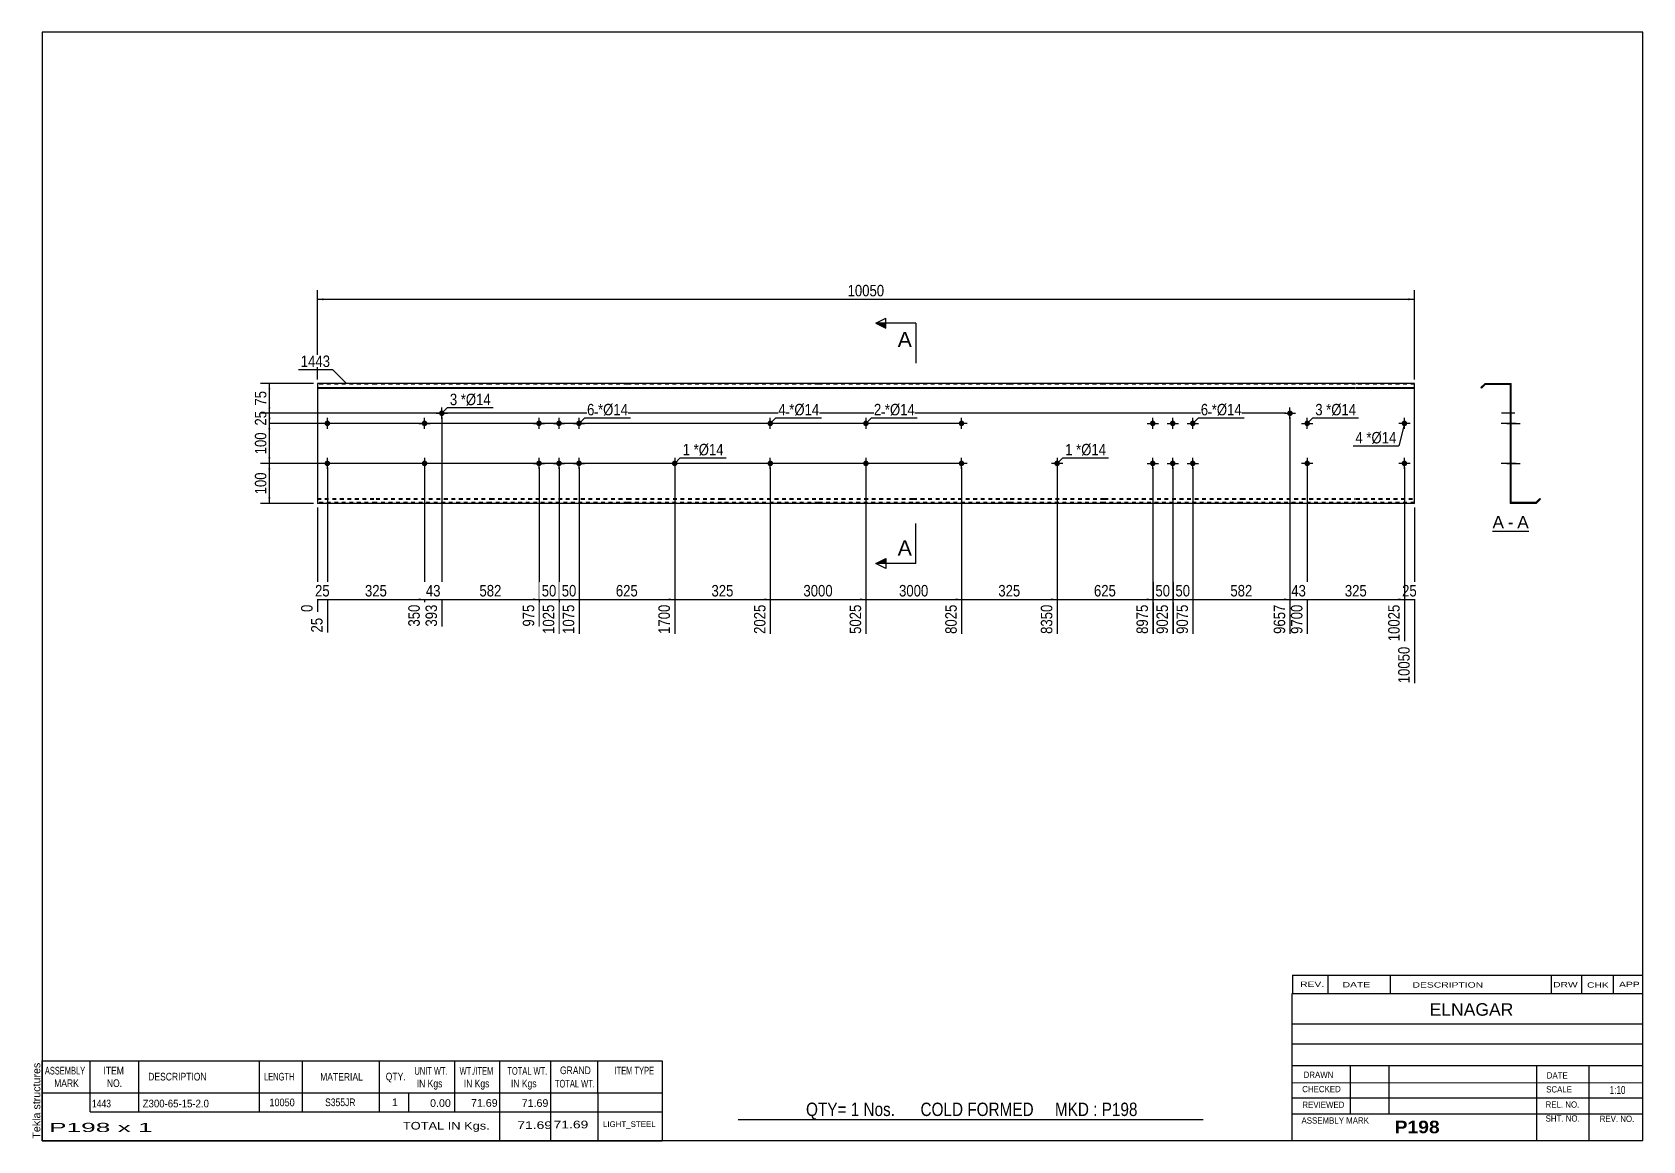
# Model space of a CAD drawing. Header units: millimetres. Extents: x -71 to 331, y -174 to 103.
import ezdxf

# ---------------------------------------------------------------- set-up
doc = ezdxf.new("R2010")
doc.units = ezdxf.units.MM
doc.linetypes.add('DXK_LINE_DOT1', pattern=[1.8814, 0.9407, -0.9407])
doc.styles.add('Arial', font='ARIAL.TTF', dxfattribs={"height": 0.2})
doc.styles.add('Arial Bold', font='ARIALBD.TTF', dxfattribs={"height": 0.2})
doc.styles.add('Arial Narrow', font='ARIALN.TTF', dxfattribs={"height": 0.2})

# ---------------------------------------------------------------- blocks, each defined once
blk = doc.blocks.new('Unknown-629085084-1927')
at = {"color": 5, "linetype": 'Continuous'}
for p, q in [((331.25, 102.75), (-68.75, 102.75)), ((-68.75, 102.75), (-68.75, -174.25)), ((331.25, -174.25), (331.25, 102.75)), ((-68.75, -174.25), (331.25, -174.25))]:
    blk.add_line(p, q, dxfattribs=at)
at = {"color": 174, "linetype": 'Continuous', "style": 'Arial'}
blk.add_text('Tekla structures', height=1.9102, rotation=90, dxfattribs=at).set_placement((-69.25, -173.75))
blk = doc.blocks.new('Unknown-629085084-12 - 1238')
at = {"color": 7, "linetype": 'Continuous'}
blk.add_line((293.7, -21.95), (302.73, -21.95), dxfattribs=at)
at = {"color": 0, "linetype": 'Continuous'}
blk.add_wipeout([(296.55, -21.2), (296.55, -18), (293.7, -18), (293.7, -21.2)], dxfattribs=at)
blk.add_wipeout([(298.93, -21.2), (298.93, -18), (297.51, -18), (297.51, -21.2)], dxfattribs=at)
at = {"color": 96, "linetype": 'Continuous', "style": 'Arial'}
blk.add_text('A', height=3.06, dxfattribs=at).set_placement((293.7, -21.2))
at = {"color": 0, "linetype": 'Continuous'}
blk.add_wipeout([(302.73, -21.2), (302.73, -18), (299.89, -18), (299.89, -21.2)], dxfattribs=at)
at = {"color": 96, "linetype": 'Continuous', "style": 'Arial'}
for s, p in [('-', (297.51, -21.2)), ('A', (299.89, -21.2))]:
    blk.add_text(s, height=3.06, dxfattribs=at).set_placement(p)
blk = doc.blocks.new('Bolt-629085084-1223 - 1203')
at = {"linetype": 'Continuous'}
for points in [[(1.8, 5, -1), (3.2, 5, -1)], [(112.49, 5, -1), (113.89, 5, -1)]]:
    blk.add_hatch(color=3, dxfattribs=at).paths.add_polyline_path(points)
at = {"color": 3, "linetype": 'Continuous'}
for p, q in [((3.9, 5), (1.1, 5)), ((2.5, 3.6), (2.5, 6.4)), ((114.59, 5), (111.79, 5)), ((113.19, 3.6), (113.19, 6.4))]:
    blk.add_line(p, q, dxfattribs=at)
blk = doc.blocks.new('Part-629085084-1218 - 1203')
at = {"color": 2, "linetype": 'Continuous'}
for p, q in [((0, 15), (0, -15)), ((14.6, 15), (0, 15)), ((0, 13.94), (14.6, 13.94)), ((0, 13.8), (14.6, 13.8)), ((43.2, 15), (14.7, 15)), ((14.7, 13.94), (43.2, 13.94)), ((14.7, 13.8), (43.2, 13.8)), ((77.5, 15), (43.3, 15)), ((43.3, 13.94), (77.5, 13.94)), ((43.3, 13.8), (77.5, 13.8)), ((101, 15), (77.6, 15)), ((77.6, 13.94), (101, 13.94)), ((77.6, 13.8), (101, 13.8)), ((125.29, 15), (101.1, 15)), ((101.1, 13.94), (125.29, 13.94)), ((101.1, 13.8), (125.29, 13.8)), ((148.79, 15), (125.39, 15)), ((125.39, 13.94), (148.79, 13.94)), ((125.39, 13.8), (148.79, 13.8)), ((173.08, 15), (148.89, 15)), ((148.89, 13.94), (173.08, 13.94)), ((148.89, 13.8), (173.08, 13.8)), ((196.58, 15), (173.18, 15)), ((173.18, 13.94), (196.58, 13.94)), ((173.18, 13.8), (196.58, 13.8)), ((230.88, 15), (196.68, 15)), ((196.68, 13.94), (230.88, 13.94)), ((196.68, 13.8), (230.88, 13.8)), ((259.48, 15), (230.98, 15)), ((230.98, 13.94), (259.48, 13.94)), ((230.98, 13.8), (259.48, 13.8)), ((274.18, 15), (259.58, 15)), ((259.58, 13.94), (274.18, 13.94)), ((259.58, 13.8), (274.18, 13.8)), ((274.18, 13.94), (274.18, 15)), ((274.18, -15), (274.18, 13.94)), ((14.6, -15), (0, -15)), ((43.2, -15), (14.7, -15)), ((77.5, -15), (43.3, -15)), ((101, -15), (77.6, -15)), ((125.29, -15), (101.1, -15)), ((148.79, -15), (125.39, -15)), ((173.08, -15), (148.89, -15)), ((196.58, -15), (173.18, -15)), ((230.88, -15), (196.68, -15)), ((259.48, -15), (230.98, -15)), ((274.18, -15), (259.58, -15))]:
    blk.add_line(p, q, dxfattribs=at)
at = {"color": 7, "linetype": 'DXK_LINE_DOT1'}
for p, q in [((14.6, 14.8), (0, 14.8)), ((43.2, 14.8), (14.7, 14.8)), ((77.5, 14.8), (43.3, 14.8)), ((101, 14.8), (77.6, 14.8)), ((125.29, 14.8), (101.1, 14.8)), ((148.79, 14.8), (125.39, 14.8)), ((173.08, 14.8), (148.89, 14.8)), ((196.58, 14.8), (173.18, 14.8)), ((230.88, 14.8), (196.68, 14.8)), ((259.48, 14.8), (230.98, 14.8)), ((274.18, 14.8), (259.58, 14.8)), ((0, -13.8), (14.6, -13.8)), ((0, -13.94), (14.6, -13.94)), ((14.6, -14.8), (0, -14.8)), ((14.7, -13.8), (43.2, -13.8)), ((14.7, -13.94), (43.2, -13.94)), ((43.2, -14.8), (14.7, -14.8)), ((43.3, -13.8), (77.5, -13.8)), ((43.3, -13.94), (77.5, -13.94)), ((77.5, -14.8), (43.3, -14.8)), ((77.6, -13.8), (101, -13.8)), ((77.6, -13.94), (101, -13.94)), ((101, -14.8), (77.6, -14.8)), ((101.1, -13.8), (125.29, -13.8)), ((101.1, -13.94), (125.29, -13.94)), ((125.29, -14.8), (101.1, -14.8)), ((125.39, -13.8), (148.79, -13.8)), ((125.39, -13.94), (148.79, -13.94)), ((148.79, -14.8), (125.39, -14.8)), ((148.89, -13.8), (173.08, -13.8)), ((148.89, -13.94), (173.08, -13.94)), ((173.08, -14.8), (148.89, -14.8)), ((173.18, -13.8), (196.58, -13.8)), ((173.18, -13.94), (196.58, -13.94)), ((196.58, -14.8), (173.18, -14.8)), ((196.68, -13.8), (230.88, -13.8)), ((196.68, -13.94), (230.88, -13.94)), ((230.88, -14.8), (196.68, -14.8)), ((230.98, -13.8), (259.48, -13.8)), ((230.98, -13.94), (259.48, -13.94)), ((259.48, -14.8), (230.98, -14.8)), ((259.58, -13.8), (274.18, -13.8)), ((259.58, -13.94), (274.18, -13.94)), ((274.18, -14.8), (259.58, -14.8))]:
    blk.add_line(p, q, dxfattribs=at)
blk = doc.blocks.new('Bolt-629085084-1219 - 1203')
at = {"linetype": 'Continuous'}
for points in [[(54.7, 5, -1), (56.1, 5, -1)], [(59.7, 5, -1), (61.1, 5, -1)], [(64.7, 5, -1), (66.1, 5, -1)], [(54.7, -5, -1), (56.1, -5, -1)], [(59.7, -5, -1), (61.1, -5, -1)], [(64.7, -5, -1), (66.1, -5, -1)]]:
    blk.add_hatch(color=3, dxfattribs=at).paths.add_polyline_path(points)
at = {"color": 3, "linetype": 'Continuous'}
for p, q in [((54, 5), (56.8, 5)), ((55.4, 3.6), (55.4, 6.4)), ((59, 5), (61.8, 5)), ((60.4, 3.6), (60.4, 6.4)), ((64, 5), (66.8, 5)), ((65.4, 3.6), (65.4, 6.4)), ((55.4, -6.4), (55.4, -3.6)), ((60.4, -6.4), (60.4, -3.6)), ((65.4, -6.4), (65.4, -3.6)), ((54, -5), (56.8, -5)), ((59, -5), (61.8, -5)), ((64, -5), (66.8, -5))]:
    blk.add_line(p, q, dxfattribs=at)
blk = doc.blocks.new('Bolt-629085084-1220 - 1203')
at = {"linetype": 'Continuous'}
for points in [[(208.08, 5, -1), (209.48, 5, -1)], [(213.08, 5, -1), (214.48, 5, -1)], [(218.08, 5, -1), (219.48, 5, -1)], [(208.08, -5, -1), (209.48, -5, -1)], [(213.08, -5, -1), (214.48, -5, -1)], [(218.08, -5, -1), (219.48, -5, -1)]]:
    blk.add_hatch(color=3, dxfattribs=at).paths.add_polyline_path(points)
at = {"color": 3, "linetype": 'Continuous'}
for p, q in [((207.38, 5), (210.18, 5)), ((208.78, 3.6), (208.78, 6.4)), ((212.38, 5), (215.18, 5)), ((213.78, 3.6), (213.78, 6.4)), ((217.38, 5), (220.18, 5)), ((218.78, 3.6), (218.78, 6.4)), ((208.78, -6.4), (208.78, -3.6)), ((213.78, -6.4), (213.78, -3.6)), ((218.78, -6.4), (218.78, -3.6)), ((207.38, -5), (210.18, -5)), ((212.38, -5), (215.18, -5)), ((217.38, -5), (220.18, -5))]:
    blk.add_line(p, q, dxfattribs=at)
blk = doc.blocks.new('Bolt-629085084-1221 - 1203')
at = {"linetype": 'Continuous'}
for points in [[(137.79, 5, -1), (136.39, 5, -1)], [(137.79, -5, -1), (136.39, -5, -1)]]:
    blk.add_hatch(color=3, dxfattribs=at).paths.add_polyline_path(points)
at = {"color": 3, "linetype": 'Continuous'}
for p, q in [((138.49, 5), (135.69, 5)), ((137.09, 6.4), (137.09, 3.6)), ((137.09, -3.6), (137.09, -6.4)), ((138.49, -5), (135.69, -5))]:
    blk.add_line(p, q, dxfattribs=at)
blk = doc.blocks.new('Bolt-629085084-1222 - 1203')
at = {"linetype": 'Continuous'}
blk.add_hatch(color=3, dxfattribs=at).paths.add_polyline_path([(27.49, -5, -1), (26.09, -5, -1)])
at = {"color": 3, "linetype": 'Continuous'}
for p, q in [((26.79, -3.6), (26.79, -6.4)), ((28.19, -5), (25.39, -5))]:
    blk.add_line(p, q, dxfattribs=at)
blk = doc.blocks.new('Bolt-629085084-1224 - 1203')
at = {"linetype": 'Continuous'}
for points in [[(1.8, -5, -1), (3.2, -5, -1)], [(112.49, -5, -1), (113.89, -5, -1)]]:
    blk.add_hatch(color=3, dxfattribs=at).paths.add_polyline_path(points)
at = {"color": 3, "linetype": 'Continuous'}
for p, q in [((2.5, -6.4), (2.5, -3.6)), ((113.19, -6.4), (113.19, -3.6)), ((3.9, -5), (1.1, -5)), ((114.59, -5), (111.79, -5))]:
    blk.add_line(p, q, dxfattribs=at)
blk = doc.blocks.new('Bolt-629085084-1225 - 1203')
at = {"linetype": 'Continuous'}
blk.add_hatch(color=3, dxfattribs=at).paths.add_polyline_path([(90, -5, -1), (88.6, -5, -1)])
at = {"color": 3, "linetype": 'Continuous'}
for p, q in [((89.3, -3.6), (89.3, -6.4)), ((90.7, -5), (87.9, -5))]:
    blk.add_line(p, q, dxfattribs=at)
blk = doc.blocks.new('Bolt-629085084-1226 - 1203')
at = {"linetype": 'Continuous'}
blk.add_hatch(color=3, dxfattribs=at).paths.add_polyline_path([(30.4, 7.53, -1), (31.8, 7.53, -1)])
at = {"color": 3, "linetype": 'Continuous'}
for p, q in [((31.1, 6.13), (31.1, 8.93)), ((29.7, 7.53), (32.5, 7.53))]:
    blk.add_line(p, q, dxfattribs=at)
blk = doc.blocks.new('Bolt-629085084-1227 - 1203')
at = {"linetype": 'Continuous'}
blk.add_hatch(color=3, dxfattribs=at).paths.add_polyline_path([(26.09, 5, -1), (27.49, 5, -1)])
at = {"color": 3, "linetype": 'Continuous'}
for p, q in [((25.39, 5), (28.19, 5)), ((26.79, 3.6), (26.79, 6.4))]:
    blk.add_line(p, q, dxfattribs=at)
blk = doc.blocks.new('Bolt-629085084-1228 - 1203')
at = {"linetype": 'Continuous'}
blk.add_hatch(color=3, dxfattribs=at).paths.add_polyline_path([(185.58, -5, -1), (184.18, -5, -1)])
at = {"color": 3, "linetype": 'Continuous'}
for p, q in [((184.88, -3.6), (184.88, -6.4)), ((186.28, -5), (183.48, -5))]:
    blk.add_line(p, q, dxfattribs=at)
blk = doc.blocks.new('Bolt-629085084-1229 - 1203')
at = {"linetype": 'Continuous'}
blk.add_hatch(color=3, dxfattribs=at).paths.add_polyline_path([(242.37, 7.53, -1), (243.77, 7.53, -1)])
at = {"color": 3, "linetype": 'Continuous'}
for p, q in [((243.07, 6.13), (243.07, 8.93)), ((241.67, 7.53), (244.47, 7.53))]:
    blk.add_line(p, q, dxfattribs=at)
blk = doc.blocks.new('Bolt-629085084-1230 - 1203')
at = {"linetype": 'Continuous'}
blk.add_hatch(color=3, dxfattribs=at).paths.add_polyline_path([(246.68, 5, -1), (248.08, 5, -1)])
at = {"color": 3, "linetype": 'Continuous'}
for p, q in [((245.98, 5), (248.78, 5)), ((247.38, 3.6), (247.38, 6.4))]:
    blk.add_line(p, q, dxfattribs=at)
blk = doc.blocks.new('Bolt-629085084-1231 - 1203')
at = {"linetype": 'Continuous'}
blk.add_hatch(color=3, dxfattribs=at).paths.add_polyline_path([(248.08, -5, -1), (246.68, -5, -1)])
at = {"color": 3, "linetype": 'Continuous'}
for p, q in [((247.38, -3.6), (247.38, -6.4)), ((248.78, -5), (245.98, -5))]:
    blk.add_line(p, q, dxfattribs=at)
blk = doc.blocks.new('Bolt-629085084-1232 - 1203')
at = {"linetype": 'Continuous'}
for points in [[(160.29, 5, -1), (161.69, 5, -1)], [(270.98, 5, -1), (272.38, 5, -1)]]:
    blk.add_hatch(color=3, dxfattribs=at).paths.add_polyline_path(points)
at = {"color": 3, "linetype": 'Continuous'}
for p, q in [((162.39, 5), (159.59, 5)), ((160.99, 3.6), (160.99, 6.4)), ((273.08, 5), (270.28, 5)), ((271.68, 3.6), (271.68, 6.4))]:
    blk.add_line(p, q, dxfattribs=at)
blk = doc.blocks.new('Bolt-629085084-1233 - 1203')
at = {"linetype": 'Continuous'}
for points in [[(160.29, -5, -1), (161.69, -5, -1)], [(270.98, -5, -1), (272.38, -5, -1)]]:
    blk.add_hatch(color=3, dxfattribs=at).paths.add_polyline_path(points)
at = {"color": 3, "linetype": 'Continuous'}
for p, q in [((160.99, -6.4), (160.99, -3.6)), ((271.68, -6.4), (271.68, -3.6)), ((162.39, -5), (159.59, -5)), ((273.08, -5), (270.28, -5))]:
    blk.add_line(p, q, dxfattribs=at)
blk = doc.blocks.new('Part-629085084-1240 - 1238')
at = {"color": 2, "linetype": 'Continuous'}
for p, q in [((291.82, 15), (290.76, 13.94)), ((290.76, 13.94), (290.9, 13.8)), ((291.9, 14.8), (290.9, 13.8)), ((291.82, 15), (298.32, 15)), ((291.9, 14.8), (298.12, 14.8)), ((298.12, 14.8), (298.12, -15)), ((298.32, -14.8), (298.32, 15)), ((304.62, -15), (298.12, -15)), ((304.53, -14.8), (298.32, -14.8)), ((304.53, -14.8), (305.54, -13.8)), ((304.62, -15), (305.68, -13.94)), ((305.68, -13.94), (305.54, -13.8))]:
    blk.add_line(p, q, dxfattribs=at)
blk = doc.blocks.new('Bolt-629085084-1241 - 1238')
at = {"linetype": 'Continuous'}
for points in [[(298.12, 5.7), (298.12, 4.3), (298.32, 4.3), (298.32, 5.7)], [(298.12, 5.7), (298.12, 4.3), (298.32, 4.3), (298.32, 5.7)], [(298.12, 5.7), (298.12, 4.3), (298.32, 4.3), (298.32, 5.7)], [(298.12, -4.3), (298.12, -5.7), (298.32, -5.7), (298.32, -4.3)], [(298.12, -4.3), (298.12, -5.7), (298.32, -5.7), (298.32, -4.3)], [(298.12, -4.3), (298.12, -5.7), (298.32, -5.7), (298.32, -4.3)]]:
    blk.add_hatch(color=3, dxfattribs=at).paths.add_polyline_path(points)
at = {"color": 3, "linetype": 'Continuous'}
for p, q in [((299.62, 5), (295.82, 5)), ((299.62, 5), (295.82, 5)), ((299.62, 5), (295.82, 5)), ((298.32, 5.7), (298.12, 5.7)), ((298.32, 5.7), (298.12, 5.7)), ((298.32, 5.7), (298.12, 5.7)), ((298.32, 4.3), (298.12, 4.3)), ((298.32, 4.3), (298.12, 4.3)), ((298.32, 4.3), (298.12, 4.3)), ((299.62, -5), (295.82, -5)), ((299.62, -5), (295.82, -5)), ((299.62, -5), (295.82, -5)), ((298.32, -4.3), (298.12, -4.3)), ((298.32, -4.3), (298.12, -4.3)), ((298.32, -4.3), (298.12, -4.3)), ((298.32, -5.7), (298.12, -5.7)), ((298.32, -5.7), (298.12, -5.7)), ((298.32, -5.7), (298.12, -5.7))]:
    blk.add_line(p, q, dxfattribs=at)
blk = doc.blocks.new('Bolt-629085084-1242 - 1238')
at = {"linetype": 'Continuous'}
for points in [[(298.12, 5.7), (298.12, 4.3), (298.32, 4.3), (298.32, 5.7)], [(298.12, 5.7), (298.12, 4.3), (298.32, 4.3), (298.32, 5.7)], [(298.12, 5.7), (298.12, 4.3), (298.32, 4.3), (298.32, 5.7)], [(298.12, -4.3), (298.12, -5.7), (298.32, -5.7), (298.32, -4.3)], [(298.12, -4.3), (298.12, -5.7), (298.32, -5.7), (298.32, -4.3)], [(298.12, -4.3), (298.12, -5.7), (298.32, -5.7), (298.32, -4.3)]]:
    blk.add_hatch(color=3, dxfattribs=at).paths.add_polyline_path(points)
at = {"color": 3, "linetype": 'Continuous'}
for p, q in [((299.64, 5), (295.84, 5)), ((299.64, 5), (295.84, 5)), ((299.64, 5), (295.84, 5)), ((298.32, 5.7), (298.12, 5.7)), ((298.32, 5.7), (298.12, 5.7)), ((298.32, 5.7), (298.12, 5.7)), ((298.32, 4.3), (298.12, 4.3)), ((298.32, 4.3), (298.12, 4.3)), ((298.32, 4.3), (298.12, 4.3)), ((299.64, -5), (295.84, -5)), ((299.64, -5), (295.84, -5)), ((299.64, -5), (295.84, -5)), ((298.32, -4.3), (298.12, -4.3)), ((298.32, -4.3), (298.12, -4.3)), ((298.32, -4.3), (298.12, -4.3)), ((298.32, -5.7), (298.12, -5.7)), ((298.32, -5.7), (298.12, -5.7)), ((298.32, -5.7), (298.12, -5.7))]:
    blk.add_line(p, q, dxfattribs=at)
blk = doc.blocks.new('Bolt-629085084-1243 - 1238')
at = {"linetype": 'Continuous'}
for points in [[(298.32, 4.3), (298.32, 5.7), (298.12, 5.7), (298.12, 4.3)], [(298.32, -5.7), (298.32, -4.3), (298.12, -4.3), (298.12, -5.7)]]:
    blk.add_hatch(color=3, dxfattribs=at).paths.add_polyline_path(points)
at = {"color": 3, "linetype": 'Continuous'}
for p, q in [((298.32, 5), (296.12, 5)), ((298.32, 5.7), (298.12, 5.7)), ((298.32, 4.3), (298.12, 4.3)), ((298.32, -5), (296.12, -5)), ((298.32, -4.3), (298.12, -4.3)), ((298.32, -5.7), (298.12, -5.7))]:
    blk.add_line(p, q, dxfattribs=at)
blk = doc.blocks.new('Bolt-629085084-1244 - 1238')
at = {"linetype": 'Continuous'}
blk.add_hatch(color=3, dxfattribs=at).paths.add_polyline_path([(298.32, -5.7), (298.32, -4.3), (298.12, -4.3), (298.12, -5.7)])
at = {"color": 3, "linetype": 'Continuous'}
for p, q in [((298.32, -4.3), (298.12, -4.3)), ((299.12, -5), (298.12, -5)), ((298.32, -5.7), (298.12, -5.7))]:
    blk.add_line(p, q, dxfattribs=at)
blk = doc.blocks.new('Bolt-629085084-1245 - 1238')
at = {"linetype": 'Continuous'}
blk.add_hatch(color=3, dxfattribs=at).paths.add_polyline_path([(298.12, 5.7), (298.12, 4.3), (298.32, 4.3), (298.32, 5.7)])
blk.add_hatch(color=3, dxfattribs=at).paths.add_polyline_path([(298.12, 5.7), (298.12, 4.3), (298.32, 4.3), (298.32, 5.7)])
at = {"color": 3, "linetype": 'Continuous'}
for p, q in [((297.32, 5), (300.62, 5)), ((297.32, 5), (300.62, 5)), ((298.12, 5.7), (298.32, 5.7)), ((298.12, 5.7), (298.32, 5.7)), ((298.12, 4.3), (298.32, 4.3)), ((298.12, 4.3), (298.32, 4.3))]:
    blk.add_line(p, q, dxfattribs=at)
blk = doc.blocks.new('Bolt-629085084-1246 - 1238')
at = {"linetype": 'Continuous'}
blk.add_hatch(color=3, dxfattribs=at).paths.add_polyline_path([(298.12, -4.3), (298.12, -5.7), (298.32, -5.7), (298.32, -4.3)])
blk.add_hatch(color=3, dxfattribs=at).paths.add_polyline_path([(298.12, -4.3), (298.12, -5.7), (298.32, -5.7), (298.32, -4.3)])
at = {"color": 3, "linetype": 'Continuous'}
for p, q in [((297.32, -5), (300.62, -5)), ((297.32, -5), (300.62, -5)), ((298.12, -4.3), (298.32, -4.3)), ((298.12, -4.3), (298.32, -4.3)), ((298.12, -5.7), (298.32, -5.7)), ((298.12, -5.7), (298.32, -5.7))]:
    blk.add_line(p, q, dxfattribs=at)
blk = doc.blocks.new('Bolt-629085084-1247 - 1238')
at = {"linetype": 'Continuous'}
blk.add_hatch(color=3, dxfattribs=at).paths.add_polyline_path([(298.32, -5.7), (298.32, -4.3), (298.12, -4.3), (298.12, -5.7)])
at = {"color": 3, "linetype": 'Continuous'}
for p, q in [((298.32, -4.3), (298.12, -4.3)), ((299.12, -5), (298.12, -5)), ((298.32, -5.7), (298.12, -5.7))]:
    blk.add_line(p, q, dxfattribs=at)
blk = doc.blocks.new('Bolt-629085084-1248 - 1238')
at = {"linetype": 'Continuous'}
blk.add_hatch(color=3, dxfattribs=at).paths.add_polyline_path([(298.12, 8.23), (298.12, 6.83), (298.32, 6.83), (298.32, 8.23)])
at = {"color": 3, "linetype": 'Continuous'}
for p, q in [((298.32, 8.23), (298.12, 8.23)), ((299.27, 7.53), (295.97, 7.53)), ((298.32, 6.83), (298.12, 6.83))]:
    blk.add_line(p, q, dxfattribs=at)
blk = doc.blocks.new('Bolt-629085084-1249 - 1238')
at = {"linetype": 'Continuous'}
blk.add_hatch(color=3, dxfattribs=at).paths.add_polyline_path([(298.12, 5.7), (298.12, 4.3), (298.32, 4.3), (298.32, 5.7)])
at = {"color": 3, "linetype": 'Continuous'}
for p, q in [((299.27, 5), (295.97, 5)), ((298.32, 5.7), (298.12, 5.7)), ((298.32, 4.3), (298.12, 4.3))]:
    blk.add_line(p, q, dxfattribs=at)
blk = doc.blocks.new('Bolt-629085084-1250 - 1238')
at = {"linetype": 'Continuous'}
blk.add_hatch(color=3, dxfattribs=at).paths.add_polyline_path([(298.32, -5.7), (298.32, -4.3), (298.12, -4.3), (298.12, -5.7)])
at = {"color": 3, "linetype": 'Continuous'}
for p, q in [((299.14, -5), (298.09, -5)), ((298.32, -4.3), (298.12, -4.3)), ((298.32, -5.7), (298.12, -5.7))]:
    blk.add_line(p, q, dxfattribs=at)
blk = doc.blocks.new('Bolt-629085084-1251 - 1238')
at = {"linetype": 'Continuous'}
blk.add_hatch(color=3, dxfattribs=at).paths.add_polyline_path([(298.12, 8.23), (298.12, 6.83), (298.32, 6.83), (298.32, 8.23)])
at = {"color": 3, "linetype": 'Continuous'}
for p, q in [((298.32, 8.23), (298.12, 8.23)), ((299.27, 7.53), (295.97, 7.53)), ((298.32, 6.83), (298.12, 6.83))]:
    blk.add_line(p, q, dxfattribs=at)
blk = doc.blocks.new('Bolt-629085084-1252 - 1238')
at = {"linetype": 'Continuous'}
blk.add_hatch(color=3, dxfattribs=at).paths.add_polyline_path([(298.12, 5.7), (298.12, 4.3), (298.32, 4.3), (298.32, 5.7)])
at = {"color": 3, "linetype": 'Continuous'}
for p, q in [((299.27, 5), (295.97, 5)), ((298.32, 5.7), (298.12, 5.7)), ((298.32, 4.3), (298.12, 4.3))]:
    blk.add_line(p, q, dxfattribs=at)
blk = doc.blocks.new('Bolt-629085084-1253 - 1238')
at = {"linetype": 'Continuous'}
blk.add_hatch(color=3, dxfattribs=at).paths.add_polyline_path([(298.32, -5.7), (298.32, -4.3), (298.12, -4.3), (298.12, -5.7)])
at = {"color": 3, "linetype": 'Continuous'}
for p, q in [((299.14, -5), (298.09, -5)), ((298.32, -4.3), (298.12, -4.3)), ((298.32, -5.7), (298.12, -5.7))]:
    blk.add_line(p, q, dxfattribs=at)
blk = doc.blocks.new('Bolt-629085084-1254 - 1238')
at = {"linetype": 'Continuous'}
blk.add_hatch(color=3, dxfattribs=at).paths.add_polyline_path([(298.12, 5.7), (298.12, 4.3), (298.32, 4.3), (298.32, 5.7)])
blk.add_hatch(color=3, dxfattribs=at).paths.add_polyline_path([(298.12, 5.7), (298.12, 4.3), (298.32, 4.3), (298.32, 5.7)])
at = {"color": 3, "linetype": 'Continuous'}
for p, q in [((297.29, 5), (300.59, 5)), ((297.29, 5), (300.59, 5)), ((298.12, 5.7), (298.32, 5.7)), ((298.12, 5.7), (298.32, 5.7)), ((298.12, 4.3), (298.32, 4.3)), ((298.12, 4.3), (298.32, 4.3))]:
    blk.add_line(p, q, dxfattribs=at)
blk = doc.blocks.new('Bolt-629085084-1255 - 1238')
at = {"linetype": 'Continuous'}
blk.add_hatch(color=3, dxfattribs=at).paths.add_polyline_path([(298.12, -4.3), (298.12, -5.7), (298.32, -5.7), (298.32, -4.3)])
blk.add_hatch(color=3, dxfattribs=at).paths.add_polyline_path([(298.12, -4.3), (298.12, -5.7), (298.32, -5.7), (298.32, -4.3)])
at = {"color": 3, "linetype": 'Continuous'}
for p, q in [((297.29, -5), (300.59, -5)), ((297.29, -5), (300.59, -5)), ((298.12, -4.3), (298.32, -4.3)), ((298.12, -4.3), (298.32, -4.3)), ((298.12, -5.7), (298.32, -5.7)), ((298.12, -5.7), (298.32, -5.7))]:
    blk.add_line(p, q, dxfattribs=at)
blk = doc.blocks.new('StraightDimension-629085084-1279 - 1203')
at = {"linetype": 'Continuous'}
blk.add_hatch(color=7, dxfattribs=at).paths.add_polyline_path([(135.59, -38.75), (137.09, -39), (135.59, -39.25)])
at = {"color": 7, "linetype": 'Continuous'}
for p, q in [((113.19, -6), (113.19, -47.61)), ((137.09, -6), (137.09, -47.61)), ((113.19, -39), (137.09, -39))]:
    blk.add_line(p, q, dxfattribs=at)
at = {"color": 0}
blk.add_wipeout([(129.4, -38.85), (129.4, -34.65), (120.88, -34.65), (120.88, -38.85)], dxfattribs=at)
at = {"color": 0, "linetype": 'Continuous'}
blk.add_wipeout([(136.49, -39.7), (132.29, -39.7), (132.29, -48.21), (136.49, -48.21)], dxfattribs=at)
at = {"color": 3, "style": 'Arial Narrow'}
blk.add_text('3000', height=2.863, dxfattribs=at).set_placement((121.48, -38.25))
at = {"color": 3, "linetype": 'Continuous', "style": 'Arial Narrow'}
blk.add_text('5025', height=2.863, rotation=90.0002, dxfattribs=at).set_placement((135.89, -47.61))
blk = doc.blocks.new('StraightDimension-629085084-1284 - 1203')
at = {"linetype": 'Continuous'}
blk.add_hatch(color=7, dxfattribs=at).paths.add_polyline_path([(53.9, -38.75), (55.4, -39), (53.9, -39.25)])
at = {"color": 7, "linetype": 'Continuous'}
for p, q in [((31.1, 6.53), (31.1, -45.78)), ((55.4, -6), (55.4, -45.78)), ((31.1, -39), (55.4, -39))]:
    blk.add_line(p, q, dxfattribs=at)
at = {"color": 0}
blk.add_wipeout([(46.59, -38.85), (46.59, -34.65), (39.91, -34.65), (39.91, -38.85)], dxfattribs=at)
at = {"color": 0, "linetype": 'Continuous'}
blk.add_wipeout([(54.8, -39.7), (50.6, -39.7), (50.6, -46.38), (54.8, -46.38)], dxfattribs=at)
at = {"color": 3, "style": 'Arial Narrow'}
blk.add_text('582', height=2.863, dxfattribs=at).set_placement((40.51, -38.25))
at = {"color": 3, "linetype": 'Continuous', "style": 'Arial Narrow'}
blk.add_text('975', height=2.863, rotation=90.0002, dxfattribs=at).set_placement((54.2, -45.78))
blk = doc.blocks.new('StraightDimension-629085084-1283 - 1203')
at = {"linetype": 'Continuous'}
blk.add_hatch(color=7, dxfattribs=at).paths.add_polyline_path([(58.9, -38.75), (60.4, -39), (58.9, -39.25)])
at = {"color": 7, "linetype": 'Continuous'}
for p, q in [((55.4, -6), (55.4, -45.78)), ((60.4, -6), (60.4, -47.61)), ((55.4, -39), (60.4, -39))]:
    blk.add_line(p, q, dxfattribs=at)
at = {"color": 0}
blk.add_wipeout([(60.33, -38.85), (60.33, -34.65), (55.47, -34.65), (55.47, -38.85)], dxfattribs=at)
at = {"color": 0, "linetype": 'Continuous'}
blk.add_wipeout([(59.8, -39.7), (55.6, -39.7), (55.6, -48.21), (59.8, -48.21)], dxfattribs=at)
at = {"color": 3, "style": 'Arial Narrow'}
blk.add_text('50', height=2.863, dxfattribs=at).set_placement((56.07, -38.25))
at = {"color": 3, "linetype": 'Continuous', "style": 'Arial Narrow'}
blk.add_text('1025', height=2.863, rotation=90.0002, dxfattribs=at).set_placement((59.2, -47.61))
blk = doc.blocks.new('StraightDimension-629085084-1357 - 1203')
at = {"linetype": 'Continuous'}
for points in [[(-12.25, 3.5), (-12, 5), (-11.75, 3.5)], [(-11.75, -3.5), (-12, -5), (-12.25, -3.5)]]:
    blk.add_hatch(color=7, dxfattribs=at).paths.add_polyline_path(points)
at = {"color": 7, "linetype": 'Continuous'}
for p, q in [((159.99, 5), (-14.25, 5)), ((-12, -5), (-12, 5)), ((159.99, -5), (-14.25, -5))]:
    blk.add_line(p, q, dxfattribs=at)
at = {"color": 0}
blk.add_wipeout([(-12.15, 3.34), (-16.35, 3.34), (-16.35, -3.34), (-12.15, -3.34)], dxfattribs=at)
at = {"color": 3, "style": 'Arial Narrow'}
blk.add_text('100', height=2.863, rotation=90.0002, dxfattribs=at).set_placement((-12.75, -2.74))
blk = doc.blocks.new('StraightDimension-629085084-1282 - 1203')
at = {"linetype": 'Continuous'}
blk.add_hatch(color=7, dxfattribs=at).paths.add_polyline_path([(63.9, -38.75), (65.4, -39), (63.9, -39.25)])
at = {"color": 7, "linetype": 'Continuous'}
for p, q in [((60.4, -6), (60.4, -47.61)), ((65.4, -6), (65.4, -47.61)), ((60.4, -39), (65.4, -39))]:
    blk.add_line(p, q, dxfattribs=at)
at = {"color": 0}
blk.add_wipeout([(65.33, -38.85), (65.33, -34.65), (60.47, -34.65), (60.47, -38.85)], dxfattribs=at)
at = {"color": 0, "linetype": 'Continuous'}
blk.add_wipeout([(64.8, -39.7), (60.6, -39.7), (60.6, -48.21), (64.8, -48.21)], dxfattribs=at)
at = {"color": 3, "style": 'Arial Narrow'}
blk.add_text('50', height=2.863, dxfattribs=at).set_placement((61.07, -38.25))
at = {"color": 3, "linetype": 'Continuous', "style": 'Arial Narrow'}
blk.add_text('1075', height=2.863, rotation=90.0002, dxfattribs=at).set_placement((64.2, -47.61))
blk = doc.blocks.new('StraightDimension-629085084-1356 - 1203')
at = {"linetype": 'Continuous'}
for points in [[(-12.25, 6.03), (-12, 7.53), (-11.75, 6.03)], [(-11.75, 6.5), (-12, 5), (-12.25, 6.5)]]:
    blk.add_hatch(color=7, dxfattribs=at).paths.add_polyline_path(points)
at = {"color": 7, "linetype": 'Continuous'}
for p, q in [((242.07, 7.53), (-14.25, 7.53)), ((159.99, 5), (-14.25, 5)), ((-12, 5), (-12, 7.53))]:
    blk.add_line(p, q, dxfattribs=at)
at = {"color": 0}
blk.add_wipeout([(-12.15, 8.7), (-16.35, 8.7), (-16.35, 3.84), (-12.15, 3.84)], dxfattribs=at)
at = {"color": 3, "style": 'Arial Narrow'}
blk.add_text('25', height=2.863, rotation=90.0002, dxfattribs=at).set_placement((-12.75, 4.44))
blk = doc.blocks.new('StraightDimension-629085084-1355 - 1203')
at = {"linetype": 'Continuous'}
for points in [[(-12.25, 13.5), (-12, 15), (-11.75, 13.5)], [(-11.75, 9.03), (-12, 7.53), (-12.25, 9.03)]]:
    blk.add_hatch(color=7, dxfattribs=at).paths.add_polyline_path(points)
at = {"color": 7, "linetype": 'Continuous'}
for p, q in [((-1, 15), (-14.25, 15)), ((-12, 7.53), (-12, 15)), ((242.07, 7.53), (-14.25, 7.53))]:
    blk.add_line(p, q, dxfattribs=at)
at = {"color": 0}
blk.add_wipeout([(-12.15, 13.7), (-16.35, 13.7), (-16.35, 8.84), (-12.15, 8.84)], dxfattribs=at)
at = {"color": 3, "style": 'Arial Narrow'}
blk.add_text('75', height=2.863, rotation=90.0002, dxfattribs=at).set_placement((-12.75, 9.44))
blk = doc.blocks.new('StraightDimension-629085084-1286 - 1203')
at = {"linetype": 'Continuous'}
blk.add_hatch(color=7, dxfattribs=at).paths.add_polyline_path([(25.29, -38.75), (26.79, -39), (25.29, -39.25)])
at = {"color": 7, "linetype": 'Continuous'}
for p, q in [((2.5, -6), (2.5, -47.26)), ((26.79, -6), (26.79, -45.78)), ((2.5, -39), (26.79, -39))]:
    blk.add_line(p, q, dxfattribs=at)
at = {"color": 0}
blk.add_wipeout([(17.99, -38.85), (17.99, -34.65), (11.3, -34.65), (11.3, -38.85)], dxfattribs=at)
at = {"color": 0, "linetype": 'Continuous'}
blk.add_wipeout([(26.19, -39.7), (21.99, -39.7), (21.99, -46.38), (26.19, -46.38)], dxfattribs=at)
at = {"color": 3, "style": 'Arial Narrow'}
blk.add_text('325', height=2.863, dxfattribs=at).set_placement((11.9, -38.25))
at = {"color": 3, "linetype": 'Continuous', "style": 'Arial Narrow'}
blk.add_text('350', height=2.863, rotation=90.0002, dxfattribs=at).set_placement((25.59, -45.78))
blk = doc.blocks.new('StraightDimension-629085084-1280 - 1203')
at = {"linetype": 'Continuous'}
blk.add_hatch(color=7, dxfattribs=at).paths.add_polyline_path([(111.69, -38.75), (113.19, -39), (111.69, -39.25)])
at = {"color": 7, "linetype": 'Continuous'}
for p, q in [((89.3, -6), (89.3, -47.61)), ((113.19, -6), (113.19, -47.61)), ((89.3, -39), (113.19, -39))]:
    blk.add_line(p, q, dxfattribs=at)
at = {"color": 0}
blk.add_wipeout([(104.59, -38.85), (104.59, -34.65), (97.9, -34.65), (97.9, -38.85)], dxfattribs=at)
at = {"color": 0, "linetype": 'Continuous'}
blk.add_wipeout([(112.59, -39.7), (108.39, -39.7), (108.39, -48.21), (112.59, -48.21)], dxfattribs=at)
at = {"color": 3, "style": 'Arial Narrow'}
blk.add_text('325', height=2.863, dxfattribs=at).set_placement((98.5, -38.25))
at = {"color": 3, "linetype": 'Continuous', "style": 'Arial Narrow'}
blk.add_text('2025', height=2.863, rotation=90.0002, dxfattribs=at).set_placement((111.99, -47.61))
blk = doc.blocks.new('StraightDimension-629085084-1270 - 1203')
at = {"linetype": 'Continuous'}
blk.add_hatch(color=7, dxfattribs=at).paths.add_polyline_path([(272.68, -38.75), (274.18, -39), (272.68, -39.25)])
at = {"color": 7, "linetype": 'Continuous'}
for p, q in [((271.68, -6), (271.68, -49.44)), ((274.18, -16), (274.18, -59.94)), ((271.68, -39), (274.18, -39))]:
    blk.add_line(p, q, dxfattribs=at)
at = {"color": 0}
blk.add_wipeout([(275.36, -38.85), (275.36, -34.65), (270.5, -34.65), (270.5, -38.85)], dxfattribs=at)
at = {"color": 0, "linetype": 'Continuous'}
blk.add_wipeout([(273.58, -50.2), (269.38, -50.2), (269.38, -60.54), (273.58, -60.54)], dxfattribs=at)
at = {"color": 3, "style": 'Arial Narrow'}
blk.add_text('25', height=2.863, dxfattribs=at).set_placement((271.1, -38.25))
at = {"color": 3, "linetype": 'Continuous', "style": 'Arial Narrow'}
blk.add_text('10050', height=2.863, rotation=90.0002, dxfattribs=at).set_placement((272.98, -59.94))
blk = doc.blocks.new('StraightDimension-629085084-1271 - 1203')
at = {"linetype": 'Continuous'}
blk.add_hatch(color=7, dxfattribs=at).paths.add_polyline_path([(270.18, -38.75), (271.68, -39), (270.18, -39.25)])
at = {"color": 7, "linetype": 'Continuous'}
for p, q in [((247.38, -6), (247.38, -47.61)), ((271.68, -6), (271.68, -49.44)), ((247.38, -39), (271.68, -39))]:
    blk.add_line(p, q, dxfattribs=at)
at = {"color": 0}
blk.add_wipeout([(262.87, -38.85), (262.87, -34.65), (256.19, -34.65), (256.19, -38.85)], dxfattribs=at)
at = {"color": 0, "linetype": 'Continuous'}
blk.add_wipeout([(271.08, -39.7), (266.88, -39.7), (266.88, -50.04), (271.08, -50.04)], dxfattribs=at)
at = {"color": 3, "style": 'Arial Narrow'}
blk.add_text('325', height=2.863, dxfattribs=at).set_placement((256.79, -38.25))
at = {"color": 3, "linetype": 'Continuous', "style": 'Arial Narrow'}
blk.add_text('10025', height=2.863, rotation=90.0002, dxfattribs=at).set_placement((270.48, -49.44))
blk = doc.blocks.new('StraightDimension-629085084-1287 - 1203')
at = {"linetype": 'Continuous'}
blk.add_hatch(color=7, dxfattribs=at).paths.add_polyline_path([(1, -38.75), (2.5, -39), (1, -39.25)])
at = {"color": 7, "linetype": 'Continuous'}
for p, q in [((2.5, -6), (2.5, -47.26)), ((0, -16), (0, -42.13)), ((0, -39), (2.5, -39))]:
    blk.add_line(p, q, dxfattribs=at)
at = {"color": 0}
blk.add_wipeout([(3.68, -38.85), (3.68, -34.65), (-1.18, -34.65), (-1.18, -38.85)], dxfattribs=at)
at = {"color": 0, "linetype": 'Continuous'}
blk.add_wipeout([(1.9, -43), (-2.3, -43), (-2.3, -47.86), (1.9, -47.86)], dxfattribs=at)
blk.add_wipeout([(-0.6, -39.7), (-4.8, -39.7), (-4.8, -42.73), (-0.6, -42.73)], dxfattribs=at)
at = {"color": 3, "style": 'Arial Narrow'}
blk.add_text('25', height=2.863, dxfattribs=at).set_placement((-0.58, -38.25))
at = {"color": 3, "linetype": 'Continuous', "style": 'Arial Narrow'}
for s, height, p in [('0', 2.86, (-1.2, -42.13)), ('25', 2.863, (1.3, -47.26))]:
    blk.add_text(s, height=height, rotation=90.0002, dxfattribs=at).set_placement(p)
blk = doc.blocks.new('StraightDimension-629085084-1272 - 1203')
at = {"linetype": 'Continuous'}
blk.add_hatch(color=7, dxfattribs=at).paths.add_polyline_path([(245.88, -38.75), (247.38, -39), (245.88, -39.25)])
at = {"color": 7, "linetype": 'Continuous'}
for p, q in [((243.07, 6.53), (243.07, -47.61)), ((247.38, -6), (247.38, -47.61)), ((243.07, -39), (247.38, -39))]:
    blk.add_line(p, q, dxfattribs=at)
at = {"color": 0}
blk.add_wipeout([(247.66, -38.85), (247.66, -34.65), (242.8, -34.65), (242.8, -38.85)], dxfattribs=at)
at = {"color": 0, "linetype": 'Continuous'}
blk.add_wipeout([(246.78, -39.7), (242.58, -39.7), (242.58, -48.21), (246.78, -48.21)], dxfattribs=at)
at = {"color": 3, "style": 'Arial Narrow'}
blk.add_text('43', height=2.863, dxfattribs=at).set_placement((243.4, -38.25))
at = {"color": 3, "linetype": 'Continuous', "style": 'Arial Narrow'}
blk.add_text('9700', height=2.863, rotation=90.0002, dxfattribs=at).set_placement((246.18, -47.61))
blk = doc.blocks.new('StraightDimension-629085084-1273 - 1203')
at = {"linetype": 'Continuous'}
blk.add_hatch(color=7, dxfattribs=at).paths.add_polyline_path([(241.57, -38.75), (243.07, -39), (241.57, -39.25)])
at = {"color": 7, "linetype": 'Continuous'}
for p, q in [((243.07, 6.53), (243.07, -47.61)), ((218.78, -6), (218.78, -47.61)), ((218.78, -39), (243.07, -39))]:
    blk.add_line(p, q, dxfattribs=at)
at = {"color": 0}
blk.add_wipeout([(234.27, -38.85), (234.27, -34.65), (227.58, -34.65), (227.58, -38.85)], dxfattribs=at)
at = {"color": 0, "linetype": 'Continuous'}
blk.add_wipeout([(242.47, -39.7), (238.27, -39.7), (238.27, -48.21), (242.47, -48.21)], dxfattribs=at)
at = {"color": 3, "style": 'Arial Narrow'}
blk.add_text('582', height=2.863, dxfattribs=at).set_placement((228.18, -38.25))
at = {"color": 3, "linetype": 'Continuous', "style": 'Arial Narrow'}
blk.add_text('9657', height=2.863, rotation=90.0002, dxfattribs=at).set_placement((241.87, -47.61))
blk = doc.blocks.new('StraightDimension-629085084-1281 - 1203')
at = {"linetype": 'Continuous'}
blk.add_hatch(color=7, dxfattribs=at).paths.add_polyline_path([(87.8, -38.75), (89.3, -39), (87.8, -39.25)])
at = {"color": 7, "linetype": 'Continuous'}
for p, q in [((65.4, -6), (65.4, -47.61)), ((89.3, -6), (89.3, -47.61)), ((65.4, -39), (89.3, -39))]:
    blk.add_line(p, q, dxfattribs=at)
at = {"color": 0}
blk.add_wipeout([(80.69, -38.85), (80.69, -34.65), (74, -34.65), (74, -38.85)], dxfattribs=at)
at = {"color": 0, "linetype": 'Continuous'}
blk.add_wipeout([(88.7, -39.7), (84.5, -39.7), (84.5, -48.21), (88.7, -48.21)], dxfattribs=at)
at = {"color": 3, "style": 'Arial Narrow'}
blk.add_text('625', height=2.863, dxfattribs=at).set_placement((74.6, -38.25))
at = {"color": 3, "linetype": 'Continuous', "style": 'Arial Narrow'}
blk.add_text('1700', height=2.863, rotation=90.0002, dxfattribs=at).set_placement((88.1, -47.61))
blk = doc.blocks.new('StraightDimension-629085084-1274 - 1203')
at = {"linetype": 'Continuous'}
blk.add_hatch(color=7, dxfattribs=at).paths.add_polyline_path([(217.28, -38.75), (218.78, -39), (217.28, -39.25)])
at = {"color": 7, "linetype": 'Continuous'}
for p, q in [((213.78, -6), (213.78, -47.61)), ((218.78, -6), (218.78, -47.61)), ((213.78, -39), (218.78, -39))]:
    blk.add_line(p, q, dxfattribs=at)
at = {"color": 0}
blk.add_wipeout([(218.71, -38.85), (218.71, -34.65), (213.85, -34.65), (213.85, -38.85)], dxfattribs=at)
at = {"color": 0, "linetype": 'Continuous'}
blk.add_wipeout([(218.18, -39.7), (213.98, -39.7), (213.98, -48.21), (218.18, -48.21)], dxfattribs=at)
at = {"color": 3, "style": 'Arial Narrow'}
blk.add_text('50', height=2.863, dxfattribs=at).set_placement((214.45, -38.25))
at = {"color": 3, "linetype": 'Continuous', "style": 'Arial Narrow'}
blk.add_text('9075', height=2.863, rotation=90.0002, dxfattribs=at).set_placement((217.58, -47.61))
blk = doc.blocks.new('StraightDimension-629085084-1275 - 1203')
at = {"linetype": 'Continuous'}
blk.add_hatch(color=7, dxfattribs=at).paths.add_polyline_path([(212.28, -38.75), (213.78, -39), (212.28, -39.25)])
at = {"color": 7, "linetype": 'Continuous'}
for p, q in [((208.78, -6), (208.78, -47.61)), ((213.78, -6), (213.78, -47.61)), ((208.78, -39), (213.78, -39))]:
    blk.add_line(p, q, dxfattribs=at)
at = {"color": 0}
blk.add_wipeout([(213.71, -38.85), (213.71, -34.65), (208.85, -34.65), (208.85, -38.85)], dxfattribs=at)
at = {"color": 0, "linetype": 'Continuous'}
blk.add_wipeout([(213.18, -39.7), (208.98, -39.7), (208.98, -48.21), (213.18, -48.21)], dxfattribs=at)
at = {"color": 3, "style": 'Arial Narrow'}
blk.add_text('50', height=2.863, dxfattribs=at).set_placement((209.45, -38.25))
at = {"color": 3, "linetype": 'Continuous', "style": 'Arial Narrow'}
blk.add_text('9025', height=2.863, rotation=90.0002, dxfattribs=at).set_placement((212.58, -47.61))
blk = doc.blocks.new('StraightDimension-629085084-1276 - 1203')
at = {"linetype": 'Continuous'}
blk.add_hatch(color=7, dxfattribs=at).paths.add_polyline_path([(207.28, -38.75), (208.78, -39), (207.28, -39.25)])
at = {"color": 7, "linetype": 'Continuous'}
for p, q in [((184.88, -6), (184.88, -47.61)), ((208.78, -6), (208.78, -47.61)), ((184.88, -39), (208.78, -39))]:
    blk.add_line(p, q, dxfattribs=at)
at = {"color": 0}
blk.add_wipeout([(200.17, -38.85), (200.17, -34.65), (193.49, -34.65), (193.49, -38.85)], dxfattribs=at)
at = {"color": 0, "linetype": 'Continuous'}
blk.add_wipeout([(208.18, -39.7), (203.98, -39.7), (203.98, -48.21), (208.18, -48.21)], dxfattribs=at)
at = {"color": 3, "style": 'Arial Narrow'}
blk.add_text('625', height=2.863, dxfattribs=at).set_placement((194.09, -38.25))
at = {"color": 3, "linetype": 'Continuous', "style": 'Arial Narrow'}
blk.add_text('8975', height=2.863, rotation=90.0002, dxfattribs=at).set_placement((207.58, -47.61))
blk = doc.blocks.new('StraightDimension-629085084-1277 - 1203')
at = {"linetype": 'Continuous'}
blk.add_hatch(color=7, dxfattribs=at).paths.add_polyline_path([(183.38, -38.75), (184.88, -39), (183.38, -39.25)])
at = {"color": 7, "linetype": 'Continuous'}
for p, q in [((160.99, -6), (160.99, -47.61)), ((184.88, -6), (184.88, -47.61)), ((160.99, -39), (184.88, -39))]:
    blk.add_line(p, q, dxfattribs=at)
at = {"color": 0}
blk.add_wipeout([(176.28, -38.85), (176.28, -34.65), (169.59, -34.65), (169.59, -38.85)], dxfattribs=at)
at = {"color": 0, "linetype": 'Continuous'}
blk.add_wipeout([(184.28, -39.7), (180.08, -39.7), (180.08, -48.21), (184.28, -48.21)], dxfattribs=at)
at = {"color": 3, "style": 'Arial Narrow'}
blk.add_text('325', height=2.863, dxfattribs=at).set_placement((170.19, -38.25))
at = {"color": 3, "linetype": 'Continuous', "style": 'Arial Narrow'}
blk.add_text('8350', height=2.863, rotation=90.0002, dxfattribs=at).set_placement((183.68, -47.61))
blk = doc.blocks.new('StraightDimension-629085084-1285 - 1203')
at = {"linetype": 'Continuous'}
blk.add_hatch(color=7, dxfattribs=at).paths.add_polyline_path([(29.6, -38.75), (31.1, -39), (29.6, -39.25)])
at = {"color": 7, "linetype": 'Continuous'}
for p, q in [((31.1, 6.53), (31.1, -45.78)), ((26.79, -6), (26.79, -45.78)), ((26.79, -39), (31.1, -39))]:
    blk.add_line(p, q, dxfattribs=at)
at = {"color": 0}
blk.add_wipeout([(31.38, -38.85), (31.38, -34.65), (26.52, -34.65), (26.52, -38.85)], dxfattribs=at)
at = {"color": 0, "linetype": 'Continuous'}
blk.add_wipeout([(30.5, -39.7), (26.3, -39.7), (26.3, -46.38), (30.5, -46.38)], dxfattribs=at)
at = {"color": 3, "style": 'Arial Narrow'}
blk.add_text('43', height=2.863, dxfattribs=at).set_placement((27.12, -38.25))
at = {"color": 3, "linetype": 'Continuous', "style": 'Arial Narrow'}
blk.add_text('393', height=2.863, rotation=90.0002, dxfattribs=at).set_placement((29.9, -45.78))
blk = doc.blocks.new('StraightDimension-629085084-1278 - 1203')
at = {"linetype": 'Continuous'}
blk.add_hatch(color=7, dxfattribs=at).paths.add_polyline_path([(159.49, -38.75), (160.99, -39), (159.49, -39.25)])
at = {"color": 7, "linetype": 'Continuous'}
for p, q in [((137.09, -6), (137.09, -47.61)), ((160.99, -6), (160.99, -47.61)), ((137.09, -39), (160.99, -39))]:
    blk.add_line(p, q, dxfattribs=at)
at = {"color": 0}
blk.add_wipeout([(153.29, -38.85), (153.29, -34.65), (144.78, -34.65), (144.78, -38.85)], dxfattribs=at)
at = {"color": 0, "linetype": 'Continuous'}
blk.add_wipeout([(160.39, -39.7), (156.19, -39.7), (156.19, -48.21), (160.39, -48.21)], dxfattribs=at)
at = {"color": 3, "style": 'Arial Narrow'}
blk.add_text('3000', height=2.863, dxfattribs=at).set_placement((145.38, -38.25))
at = {"color": 3, "linetype": 'Continuous', "style": 'Arial Narrow'}
blk.add_text('8025', height=2.863, rotation=90.0002, dxfattribs=at).set_placement((159.79, -47.61))
blk = doc.blocks.new('StraightDimension-629085084-1358 - 1203')
at = {"linetype": 'Continuous'}
for points in [[(-12.25, -6.5), (-12, -5), (-11.75, -6.5)], [(-11.75, -13.5), (-12, -15), (-12.25, -13.5)]]:
    blk.add_hatch(color=7, dxfattribs=at).paths.add_polyline_path(points)
at = {"color": 7, "linetype": 'Continuous'}
for p, q in [((159.99, -5), (-14.25, -5)), ((-12, -15), (-12, -5)), ((-1, -15), (-14.25, -15))]:
    blk.add_line(p, q, dxfattribs=at)
at = {"color": 0}
blk.add_wipeout([(-12.15, -6.66), (-16.35, -6.66), (-16.35, -13.34), (-12.15, -13.34)], dxfattribs=at)
at = {"color": 3, "style": 'Arial Narrow'}
blk.add_text('100', height=2.863, rotation=90.0002, dxfattribs=at).set_placement((-12.75, -12.74))
blk = doc.blocks.new('StraightDimension-629085084-1387 - 1203')
at = {"linetype": 'Continuous'}
for points in [[(1.5, 35.75), (0, 36), (1.5, 36.25)], [(272.68, 36.25), (274.18, 36), (272.68, 35.75)]]:
    blk.add_hatch(color=7, dxfattribs=at).paths.add_polyline_path(points)
at = {"color": 7, "linetype": 'Continuous'}
for p, q in [((0, 16), (0, 38.25)), ((274.18, 16), (274.18, 38.25)), ((0, 36), (274.18, 36))]:
    blk.add_line(p, q, dxfattribs=at)
at = {"color": 0}
blk.add_wipeout([(142.26, 36.15), (142.26, 40.35), (131.92, 40.35), (131.92, 36.15)], dxfattribs=at)
at = {"color": 3, "style": 'Arial Narrow'}
blk.add_text('10050', height=2.863, dxfattribs=at).set_placement((132.52, 36.75))
blk = doc.blocks.new('CBS_BOM-629085084-1993')
at = {"color": 7, "linetype": 'Continuous'}
for p, q in [((-68.78, -162.28), (-68.78, -154.28)), ((-68.78, -154.28), (86.14, -154.28)), ((-56.78, -162.28), (-56.78, -154.28)), ((-44.59, -162.28), (-44.59, -154.28)), ((-14.43, -162.28), (-14.43, -154.28)), ((-3.75, -162.28), (-3.75, -154.28)), ((15.57, -162.28), (15.57, -154.28)), ((34.37, -162.28), (34.37, -154.28)), ((45.58, -162.28), (45.58, -154.28)), ((58.37, -162.28), (58.37, -154.28)), ((70.12, -162.28), (70.12, -154.28)), ((86.14, -154.29), (86.14, -162.27)), ((-68.78, -162.28), (86.14, -162.28)), ((-68.78, -167.08), (-68.78, -162.28)), ((-56.78, -167.08), (-56.78, -162.28)), ((-44.59, -167.08), (-44.59, -162.28)), ((-14.43, -167.08), (-14.43, -162.28)), ((-3.75, -167.08), (-3.75, -162.28)), ((15.57, -167.08), (15.57, -162.28)), ((22.83, -167.08), (22.83, -162.28)), ((34.37, -167.08), (34.37, -162.28)), ((45.58, -167.08), (45.58, -162.28)), ((58.37, -167.08), (58.37, -162.28)), ((70.14, -167.08), (70.14, -162.28)), ((86.14, -162.28), (86.14, -167.08)), ((-68.78, -174.28), (-68.78, -167.1)), ((-56.78, -167.08), (86.14, -167.08)), ((45.58, -174.28), (45.58, -167.1)), ((58.37, -174.28), (58.37, -167.1)), ((70.18, -174.28), (70.18, -167.1)), ((86.14, -167.08), (86.14, -174.28)), ((-68.78, -174.28), (86.14, -174.28))]:
    blk.add_line(p, q, dxfattribs=at)
at = {"color": 3, "linetype": 'Continuous', "style": 'Arial'}
for s, height, width, p in [('ASSEMBLY', 1.91, 0.7, (-68.1, -157.71)), ('ITEM', 1.91, 0.8, (-53.45, -157.71)), ('UNIT WT.', 1.91, 0.7, (24.26, -157.78)), ('WT./ITEM', 1.91, 0.7, (35.55, -157.78)), ('TOTAL WT.', 1.91, 0.7, (47.49, -157.78)), ('GRAND', 1.91, 0.8, (60.64, -157.62)), ('ITEM TYPE', 1.91, 0.7, (74.28, -157.7)), ('MARK', 1.91, 0.8, (-65.78, -160.84)), ('NO.', 1.91, 0.8, (-52.6, -160.84)), ('DESCRIPTION', 1.9102, 0.8, (-42.27, -159.21)), ('LENGTH', 1.91, 0.7, (-13.32, -159.21)), ('MATERIAL', 1.91, 0.8, (0.7, -159.26)), ('QTY.', 1.91, 0.8, (17.09, -159.18)), ('IN Kgs', 1.91, 0.8, (24.84, -160.92)), ('IN Kgs', 1.91, 0.8, (36.59, -160.92)), ('IN Kgs', 1.91, 0.8, (48.38, -160.92)), ('TOTAL WT.', 1.91, 0.7, (59.38, -160.96))]:
    blk.add_text(s, height=height, dxfattribs=dict(at, width=width)).set_placement(p)
at = {"color": 7, "linetype": 'Continuous', "style": 'Arial'}
for s, height, width, p in [('1443', 1.91, 0.8, (-56.32, -165.93)), ('Z300-65-15-2.0', 1.9102, 0.9, (-43.65, -165.93)), ('10050', 1.91, 0.85, (-11.97, -165.65)), ('S355JR', 1.91, 0.8, (1.94, -165.62))]:
    blk.add_text(s, height=height, dxfattribs=dict(at, width=width)).set_placement(p)
for s, p in [('1', (18.66, -165.62)), ('0.00', (28.17, -165.81)), ('71.69', (38.39, -165.78)), ('71.69', (51.06, -165.81))]:
    blk.add_text(s, height=1.91, dxfattribs=at).set_placement(p)
at = {"color": 6, "linetype": 'Continuous', "style": 'Arial'}
for s, height, width, p in [('P198 x 1', 2.292, 2.05, (-67.06, -172.09)), ('TOTAL IN Kgs.', 1.9102, 1.2, (21.38, -171.48)), ('71.69', 1.91, 1.3, (49.97, -171.33)), ('71.69', 1.91, 1.3, (59.04, -171.17))]:
    blk.add_text(s, height=height, dxfattribs=dict(at, width=width)).set_placement(p)
blk.add_text('LIGHT_STEEL', height=1.4135, dxfattribs=at).set_placement((71.39, -170.83))
blk = doc.blocks.new('CBS_CALLOFF-629085084-1994')
at = {"color": 7, "linetype": 'Continuous'}
blk.add_line((105.13, -168.98), (221.36, -169), dxfattribs=at)
at = {"color": 3, "linetype": 'Continuous', "style": 'Arial Narrow'}
blk.add_text('QTY= 1 Nos.      COLD FORMED     MKD : P198', height=3.3405, dxfattribs=at).set_placement((122.13, -168.09))
blk = doc.blocks.new('CBS_NAME_BLOG-629085084-1995')
at = {"color": 7, "linetype": 'Continuous'}
for p, q in [((243.66, -137.5), (331.18, -137.5)), ((243.66, -174.21), (243.66, -137.5)), ((243.66, -145.04), (331.18, -145.04)), ((243.73, -150.09), (331.25, -150.09)), ((243.66, -155.46), (331.18, -155.46)), ((258.18, -167.57), (258.18, -155.47)), ((267.87, -167.54), (267.87, -155.47)), ((304.78, -174.21), (304.78, -155.48)), ((317.83, -174.21), (317.83, -155.47)), ((243.67, -159.76), (331.25, -159.74)), ((243.66, -163.51), (331.18, -163.51)), ((243.66, -167.55), (331.18, -167.55)), ((243.66, -174.25), (331.25, -174.25))]:
    blk.add_line(p, q, dxfattribs=at)
at = {"color": 3, "linetype": 'Continuous', "style": 'Arial'}
blk.add_text('ELNAGAR', height=3.133, dxfattribs=at).set_placement((277.98, -143.03))
at = {"color": 3, "linetype": 'Continuous'}
for s, height, style, width, p in [('CHECKED', 1.566, 'Arial', 0.9, (246.14, -162.14)), ('DRAWN', 1.566, 'Arial', 0.9, (246.49, -158.57)), ('SCALE', 1.566, 'Arial', 0.9, (307.1, -162.21)), ('DATE', 1.566, 'Arial', 0.9, (307.25, -158.73)), ('1:10', 1.957, 'Arial Narrow', 0.9, (322.99, -162.57)), ('REVIEWED', 1.566, 'Arial', 0.9, (246.18, -166.06)), ('REL. NO.', 1.566, 'Arial', 0.9, (306.96, -166.01)), ('ASSEMBLY MARK', 1.5663, 'Arial', 0.9, (245.96, -169.99)), ('SHT. NO.', 1.566, 'Arial', 0.9, (306.96, -169.48)), ('REV. NO.', 1.566, 'Arial', 0.9, (320.48, -169.57)), ('P198', 3.131, 'Arial Bold', 1.1, (269.24, -172.39))]:
    blk.add_text(s, height=height, dxfattribs=dict(at, style=style, width=width)).set_placement(p)
blk = doc.blocks.new('CBS_REVISION-629085084-1996')
at = {"color": 7, "linetype": 'Continuous'}
for p, q in [((243.74, -132.87), (331.24, -132.87)), ((243.74, -132.87), (243.74, -137.5)), ((252.54, -132.87), (252.54, -137.5)), ((268.13, -132.87), (268.13, -137.44)), ((308.39, -132.87), (308.39, -137.5)), ((315.93, -132.87), (315.93, -137.5)), ((323.88, -132.87), (323.88, -137.5)), ((243.74, -137.5), (331.24, -137.5))]:
    blk.add_line(p, q, dxfattribs=at)
at = {"color": 7, "style": 'Arial Narrow', "width": 1.7}
for s, height, p in [('REV.', 1.326, (245.6, -135.82)), ('DATE', 1.326, (256.23, -135.94)), ('DESCRIPTION', 1.3257, (273.71, -135.99)), ('DRW', 1.326, (308.82, -135.93)), ('CHK', 1.326, (317.31, -136.02)), ('APP', 1.326, (325.31, -135.87))]:
    blk.add_text(s, height=height, dxfattribs=at).set_placement(p)
blk = doc.blocks.new('Mark-629085084-1425 - 1203')
at = {"color": 0}
blk.add_wipeout([(140.93, 7.01), (140.93, 10.01), (139.1, 10.01), (139.1, 7.01)], dxfattribs=at)
blk.add_wipeout([(140.93, 7.01), (140.93, 10.01), (139.1, 10.01), (139.1, 7.01)], dxfattribs=at)
at = {"color": 7, "linetype": 'Continuous'}
blk.add_line((137.09, 5), (138.5, 6.41), dxfattribs=at)
at = {"color": 0}
blk.add_wipeout([(143.11, 7.01), (143.11, 10.01), (141.83, 10.01), (141.83, 7.01)], dxfattribs=at)
blk.add_wipeout([(143.11, 7.01), (143.11, 10.01), (141.83, 10.01), (141.83, 7.01)], dxfattribs=at)
at = {"color": 3, "style": 'Arial Narrow'}
blk.add_text('2', height=2.86, dxfattribs=at).set_placement((139.1, 7.01))
at = {"color": 0}
blk.add_wipeout([(149.32, 7.01), (149.32, 10.01), (143.11, 10.01), (143.11, 7.01)], dxfattribs=at)
blk.add_wipeout([(149.32, 7.01), (149.32, 10.01), (143.11, 10.01), (143.11, 7.01)], dxfattribs=at)
at = {"color": 7, "linetype": 'Continuous'}
blk.add_line((138.5, 6.41), (149.92, 6.41), dxfattribs=at)
at = {"color": 3, "style": 'Arial Narrow'}
for s, height, p in [('*', 2.86, (141.83, 7.01)), ('Ø14', 2.863, (143.11, 7.01))]:
    blk.add_text(s, height=height, dxfattribs=at).set_placement(p)
blk = doc.blocks.new('MarkSet-629085084-1420 - 1203')
at = {"color": 0}
blk.add_wipeout([(261.27, -0.01), (261.27, 2.99), (259.44, 2.99), (259.44, -0.01)], dxfattribs=at)
blk.add_wipeout([(261.27, -0.01), (261.27, 2.99), (259.44, 2.99), (259.44, -0.01)], dxfattribs=at)
blk.add_wipeout([(263.45, -0.01), (263.45, 2.99), (262.17, 2.99), (262.17, -0.01)], dxfattribs=at)
blk.add_wipeout([(263.45, -0.01), (263.45, 2.99), (262.17, 2.99), (262.17, -0.01)], dxfattribs=at)
at = {"color": 3, "style": 'Arial Narrow'}
blk.add_text('4', height=2.86, dxfattribs=at).set_placement((259.44, -0.01))
at = {"color": 0}
blk.add_wipeout([(269.66, -0.01), (269.66, 2.99), (263.45, 2.99), (263.45, -0.01)], dxfattribs=at)
blk.add_wipeout([(269.66, -0.01), (269.66, 2.99), (263.45, 2.99), (263.45, -0.01)], dxfattribs=at)
at = {"color": 7, "linetype": 'Continuous'}
for p in [(271.68, 5), (258.84, -0.61)]:
    blk.add_line(p, (270.26, -0.61), dxfattribs=at)
at = {"color": 3, "style": 'Arial Narrow'}
for s, height, p in [('*', 2.86, (262.17, -0.01)), ('Ø14', 2.863, (263.45, -0.01))]:
    blk.add_text(s, height=height, dxfattribs=at).set_placement(p)
blk = doc.blocks.new('MarkSet-629085084-1414 - 1203')
at = {"color": 0}
blk.add_wipeout([(251.23, 7.01), (251.23, 10.01), (249.4, 10.01), (249.4, 7.01)], dxfattribs=at)
blk.add_wipeout([(251.23, 7.01), (251.23, 10.01), (249.4, 10.01), (249.4, 7.01)], dxfattribs=at)
at = {"color": 7, "linetype": 'Continuous'}
blk.add_line((247.38, 5), (248.8, 6.41), dxfattribs=at)
at = {"color": 0}
blk.add_wipeout([(253.4, 7.01), (253.4, 10.01), (252.13, 10.01), (252.13, 7.01)], dxfattribs=at)
blk.add_wipeout([(253.4, 7.01), (253.4, 10.01), (252.13, 10.01), (252.13, 7.01)], dxfattribs=at)
at = {"color": 3, "style": 'Arial Narrow'}
blk.add_text('3', height=2.86, dxfattribs=at).set_placement((249.4, 7.01))
at = {"color": 0}
blk.add_wipeout([(259.62, 7.01), (259.62, 10.01), (253.4, 10.01), (253.4, 7.01)], dxfattribs=at)
blk.add_wipeout([(259.62, 7.01), (259.62, 10.01), (253.4, 10.01), (253.4, 7.01)], dxfattribs=at)
at = {"color": 7, "linetype": 'Continuous'}
blk.add_line((248.8, 6.41), (260.22, 6.41), dxfattribs=at)
at = {"color": 3, "style": 'Arial Narrow'}
for s, height, p in [('*', 2.86, (252.13, 7.01)), ('Ø14', 2.863, (253.4, 7.01))]:
    blk.add_text(s, height=height, dxfattribs=at).set_placement(p)
blk = doc.blocks.new('MarkSet-629085084-1408 - 1203')
at = {"color": 0}
blk.add_wipeout([(117.03, 7.01), (117.03, 10.01), (115.21, 10.01), (115.21, 7.01)], dxfattribs=at)
blk.add_wipeout([(117.03, 7.01), (117.03, 10.01), (115.21, 10.01), (115.21, 7.01)], dxfattribs=at)
at = {"color": 7, "linetype": 'Continuous'}
blk.add_line((113.19, 5), (114.61, 6.41), dxfattribs=at)
at = {"color": 0}
blk.add_wipeout([(119.21, 7.01), (119.21, 10.01), (117.93, 10.01), (117.93, 7.01)], dxfattribs=at)
blk.add_wipeout([(119.21, 7.01), (119.21, 10.01), (117.93, 10.01), (117.93, 7.01)], dxfattribs=at)
at = {"color": 3, "style": 'Arial Narrow'}
blk.add_text('4', height=2.86, dxfattribs=at).set_placement((115.21, 7.01))
at = {"color": 0}
blk.add_wipeout([(125.43, 7.01), (125.43, 10.01), (119.21, 10.01), (119.21, 7.01)], dxfattribs=at)
blk.add_wipeout([(125.43, 7.01), (125.43, 10.01), (119.21, 10.01), (119.21, 7.01)], dxfattribs=at)
at = {"color": 7, "linetype": 'Continuous'}
blk.add_line((114.61, 6.41), (126.03, 6.41), dxfattribs=at)
at = {"color": 3, "style": 'Arial Narrow'}
for s, height, p in [('*', 2.86, (117.93, 7.01)), ('Ø14', 2.863, (119.21, 7.01))]:
    blk.add_text(s, height=height, dxfattribs=at).set_placement(p)
blk = doc.blocks.new('SectionMark-629085084-1268 - 1203')
at = {"linetype": 'Continuous'}
for points in [[(142.09, 30.05), (142.09, 28.8), (139.59, 30.05)], [(142.09, -28.8), (142.09, -30.05), (139.59, -30.05)]]:
    blk.add_hatch(color=30, dxfattribs=at).paths.add_polyline_path(points)
at = {"color": 30, "linetype": 'Continuous'}
for p, q in [((139.59, 30.05), (142.09, 31.3)), ((139.59, 30.05), (142.09, 28.8)), ((142.09, 28.8), (142.09, 31.3)), ((139.59, -30.05), (142.09, -28.8)), ((142.09, -31.3), (139.59, -30.05)), ((142.09, -28.8), (142.09, -31.3))]:
    blk.add_line(p, q, dxfattribs=at)
at = {"color": 0, "linetype": 'Continuous'}
for points in [[(148.59, 24.05), (148.59, 28.05), (145.03, 28.05), (145.03, 24.05)], [(148.59, -28.05), (148.59, -24.05), (145.03, -24.05), (145.03, -28.05)]]:
    blk.add_wipeout(points, dxfattribs=at)
at = {"color": 30, "linetype": 'Continuous'}
for p, q in [((149.59, 30.05), (139.59, 30.05)), ((149.59, 30.05), (149.59, 20.05)), ((149.59, -30.05), (149.59, -20.05)), ((149.59, -30.05), (139.59, -30.05))]:
    blk.add_line(p, q, dxfattribs=at)
at = {"color": 96, "linetype": 'Continuous', "style": 'Arial'}
for p in [(145.03, 24.05), (145.03, -28.05)]:
    blk.add_text('A', height=3.82, dxfattribs=at).set_placement(p)
blk = doc.blocks.new('Mark-629085084-1390 - 1203')
at = {"color": 0}
blk.add_wipeout([(3.19, 19.09), (3.19, 22.09), (-4.13, 22.09), (-4.13, 19.09)], dxfattribs=at)
blk.add_wipeout([(3.19, 19.09), (3.19, 22.09), (-4.13, 22.09), (-4.13, 19.09)], dxfattribs=at)
at = {"color": 7, "linetype": 'Continuous'}
for p in [(-4.73, 18.49), (7.32, 14.95)]:
    blk.add_line(p, (3.79, 18.49), dxfattribs=at)
at = {"color": 3, "style": 'Arial Narrow'}
blk.add_text('1443', height=2.863, dxfattribs=at).set_placement((-4.13, 19.09))
blk = doc.blocks.new('MarkSet-629085084-1402 - 1203')
at = {"color": 0}
blk.add_wipeout([(34.95, 9.55), (34.95, 12.55), (33.12, 12.55), (33.12, 9.55)], dxfattribs=at)
blk.add_wipeout([(34.95, 9.55), (34.95, 12.55), (33.12, 12.55), (33.12, 9.55)], dxfattribs=at)
at = {"color": 7, "linetype": 'Continuous'}
blk.add_line((31.1, 7.53), (32.52, 8.95), dxfattribs=at)
at = {"color": 0}
blk.add_wipeout([(37.12, 9.55), (37.12, 12.55), (35.85, 12.55), (35.85, 9.55)], dxfattribs=at)
blk.add_wipeout([(37.12, 9.55), (37.12, 12.55), (35.85, 12.55), (35.85, 9.55)], dxfattribs=at)
at = {"color": 3, "style": 'Arial Narrow'}
blk.add_text('3', height=2.86, dxfattribs=at).set_placement((33.12, 9.55))
at = {"color": 0}
blk.add_wipeout([(43.34, 9.55), (43.34, 12.55), (37.12, 12.55), (37.12, 9.55)], dxfattribs=at)
blk.add_wipeout([(43.34, 9.55), (43.34, 12.55), (37.12, 12.55), (37.12, 9.55)], dxfattribs=at)
at = {"color": 7, "linetype": 'Continuous'}
blk.add_line((32.52, 8.95), (43.94, 8.95), dxfattribs=at)
at = {"color": 3, "style": 'Arial Narrow'}
for s, height, p in [('*', 2.86, (35.85, 9.55)), ('Ø14', 2.863, (37.12, 9.55))]:
    blk.add_text(s, height=height, dxfattribs=at).set_placement(p)
blk = doc.blocks.new('Mark-629085084-1423 - 1203')
at = {"color": 0}
blk.add_wipeout([(69.24, 7.01), (69.24, 10.01), (67.41, 10.01), (67.41, 7.01)], dxfattribs=at)
blk.add_wipeout([(69.24, 7.01), (69.24, 10.01), (67.41, 10.01), (67.41, 7.01)], dxfattribs=at)
at = {"color": 7, "linetype": 'Continuous'}
blk.add_line((65.4, 5), (66.81, 6.41), dxfattribs=at)
at = {"color": 0}
blk.add_wipeout([(71.42, 7.01), (71.42, 10.01), (70.14, 10.01), (70.14, 7.01)], dxfattribs=at)
blk.add_wipeout([(71.42, 7.01), (71.42, 10.01), (70.14, 10.01), (70.14, 7.01)], dxfattribs=at)
at = {"color": 3, "style": 'Arial Narrow'}
blk.add_text('6', height=2.86, dxfattribs=at).set_placement((67.41, 7.01))
at = {"color": 0}
blk.add_wipeout([(77.63, 7.01), (77.63, 10.01), (71.42, 10.01), (71.42, 7.01)], dxfattribs=at)
blk.add_wipeout([(77.63, 7.01), (77.63, 10.01), (71.42, 10.01), (71.42, 7.01)], dxfattribs=at)
at = {"color": 7, "linetype": 'Continuous'}
blk.add_line((66.81, 6.41), (78.23, 6.41), dxfattribs=at)
at = {"color": 3, "style": 'Arial Narrow'}
for s, height, p in [('*', 2.86, (70.14, 7.01)), ('Ø14', 2.863, (71.42, 7.01))]:
    blk.add_text(s, height=height, dxfattribs=at).set_placement(p)
blk = doc.blocks.new('Mark-629085084-1424 - 1203')
at = {"color": 0}
blk.add_wipeout([(222.62, 7.01), (222.62, 10.01), (220.79, 10.01), (220.79, 7.01)], dxfattribs=at)
blk.add_wipeout([(222.62, 7.01), (222.62, 10.01), (220.79, 10.01), (220.79, 7.01)], dxfattribs=at)
at = {"color": 7, "linetype": 'Continuous'}
blk.add_line((218.78, 5), (220.19, 6.41), dxfattribs=at)
at = {"color": 0}
blk.add_wipeout([(224.8, 7.01), (224.8, 10.01), (223.52, 10.01), (223.52, 7.01)], dxfattribs=at)
blk.add_wipeout([(224.8, 7.01), (224.8, 10.01), (223.52, 10.01), (223.52, 7.01)], dxfattribs=at)
at = {"color": 3, "style": 'Arial Narrow'}
blk.add_text('6', height=2.86, dxfattribs=at).set_placement((220.79, 7.01))
at = {"color": 0}
blk.add_wipeout([(231.01, 7.01), (231.01, 10.01), (224.8, 10.01), (224.8, 7.01)], dxfattribs=at)
blk.add_wipeout([(231.01, 7.01), (231.01, 10.01), (224.8, 10.01), (224.8, 7.01)], dxfattribs=at)
at = {"color": 7, "linetype": 'Continuous'}
blk.add_line((220.19, 6.41), (231.61, 6.41), dxfattribs=at)
at = {"color": 3, "style": 'Arial Narrow'}
for s, height, p in [('*', 2.86, (223.52, 7.01)), ('Ø14', 2.863, (224.8, 7.01))]:
    blk.add_text(s, height=height, dxfattribs=at).set_placement(p)
blk = doc.blocks.new('Mark-629085084-1426 - 1203')
at = {"color": 0}
blk.add_wipeout([(93.14, -2.99), (93.14, 0.01), (91.31, 0.01), (91.31, -2.99)], dxfattribs=at)
blk.add_wipeout([(93.14, -2.99), (93.14, 0.01), (91.31, 0.01), (91.31, -2.99)], dxfattribs=at)
at = {"color": 7, "linetype": 'Continuous'}
blk.add_line((89.3, -5), (90.71, -3.59), dxfattribs=at)
at = {"color": 0}
blk.add_wipeout([(95.31, -2.99), (95.31, 0.01), (94.04, 0.01), (94.04, -2.99)], dxfattribs=at)
blk.add_wipeout([(95.31, -2.99), (95.31, 0.01), (94.04, 0.01), (94.04, -2.99)], dxfattribs=at)
at = {"color": 3, "style": 'Arial Narrow'}
blk.add_text('1', height=2.86, dxfattribs=at).set_placement((91.31, -2.99))
at = {"color": 0}
blk.add_wipeout([(101.53, -2.99), (101.53, 0.01), (95.31, 0.01), (95.31, -2.99)], dxfattribs=at)
blk.add_wipeout([(101.53, -2.99), (101.53, 0.01), (95.31, 0.01), (95.31, -2.99)], dxfattribs=at)
at = {"color": 7, "linetype": 'Continuous'}
blk.add_line((90.71, -3.59), (102.13, -3.59), dxfattribs=at)
at = {"color": 3, "style": 'Arial Narrow'}
for s, height, p in [('*', 2.86, (94.04, -2.99)), ('Ø14', 2.863, (95.31, -2.99))]:
    blk.add_text(s, height=height, dxfattribs=at).set_placement(p)
blk = doc.blocks.new('Mark-629085084-1427 - 1203')
at = {"color": 0}
blk.add_wipeout([(188.73, -2.99), (188.73, 0.01), (186.9, 0.01), (186.9, -2.99)], dxfattribs=at)
blk.add_wipeout([(188.73, -2.99), (188.73, 0.01), (186.9, 0.01), (186.9, -2.99)], dxfattribs=at)
at = {"color": 7, "linetype": 'Continuous'}
blk.add_line((184.88, -5), (186.3, -3.59), dxfattribs=at)
at = {"color": 0}
blk.add_wipeout([(190.9, -2.99), (190.9, 0.01), (189.63, 0.01), (189.63, -2.99)], dxfattribs=at)
blk.add_wipeout([(190.9, -2.99), (190.9, 0.01), (189.63, 0.01), (189.63, -2.99)], dxfattribs=at)
at = {"color": 3, "style": 'Arial Narrow'}
blk.add_text('1', height=2.86, dxfattribs=at).set_placement((186.9, -2.99))
at = {"color": 0}
blk.add_wipeout([(197.12, -2.99), (197.12, 0.01), (190.9, 0.01), (190.9, -2.99)], dxfattribs=at)
blk.add_wipeout([(197.12, -2.99), (197.12, 0.01), (190.9, 0.01), (190.9, -2.99)], dxfattribs=at)
at = {"color": 7, "linetype": 'Continuous'}
blk.add_line((186.3, -3.59), (197.72, -3.59), dxfattribs=at)
at = {"color": 3, "style": 'Arial Narrow'}
for s, height, p in [('*', 2.86, (189.63, -2.99)), ('Ø14', 2.863, (190.9, -2.99))]:
    blk.add_text(s, height=height, dxfattribs=at).set_placement(p)

msp = doc.modelspace()

# ---------------------------------------------------------------- block references
for name in ['Unknown-629085084-1927', 'Part-629085084-1218 - 1203', 'Part-629085084-1240 - 1238', 'Bolt-629085084-1226 - 1203', 'Bolt-629085084-1229 - 1203', 'Bolt-629085084-1248 - 1238', 'Bolt-629085084-1251 - 1238', 'Bolt-629085084-1223 - 1203', 'Bolt-629085084-1227 - 1203', 'Bolt-629085084-1219 - 1203', 'Bolt-629085084-1221 - 1203', 'Bolt-629085084-1232 - 1203', 'Bolt-629085084-1220 - 1203', 'Bolt-629085084-1230 - 1203', 'Bolt-629085084-1241 - 1238', 'Bolt-629085084-1242 - 1238', 'Bolt-629085084-1249 - 1238', 'Bolt-629085084-1252 - 1238', 'Bolt-629085084-1243 - 1238', 'Bolt-629085084-1254 - 1238', 'Bolt-629085084-1245 - 1238', 'Bolt-629085084-1224 - 1203', 'Bolt-629085084-1222 - 1203', 'Bolt-629085084-1225 - 1203', 'Bolt-629085084-1233 - 1203', 'Bolt-629085084-1228 - 1203', 'Bolt-629085084-1231 - 1203', 'Bolt-629085084-1255 - 1238', 'Bolt-629085084-1246 - 1238', 'Bolt-629085084-1250 - 1238', 'Bolt-629085084-1253 - 1238', 'Bolt-629085084-1244 - 1238', 'Bolt-629085084-1247 - 1238', 'CBS_REVISION-629085084-1996', 'CBS_NAME_BLOG-629085084-1995', 'CBS_BOM-629085084-1993', 'CBS_CALLOFF-629085084-1994']:
    msp.add_blockref(name, (0, 0))

# ---------------------------------------------------------------- next in the draw order: block references
for name in ['StraightDimension-629085084-1284 - 1203', 'MarkSet-629085084-1420 - 1203', 'StraightDimension-629085084-1279 - 1203', 'StraightDimension-629085084-1270 - 1203', 'Unknown-629085084-12 - 1238']:
    msp.add_blockref(name, (0, 0))

# ---------------------------------------------------------------- next in the draw order: block references
for name in ['StraightDimension-629085084-1283 - 1203', 'StraightDimension-629085084-1271 - 1203']:
    msp.add_blockref(name, (0, 0))

# ---------------------------------------------------------------- next in the draw order: block references
msp.add_blockref('StraightDimension-629085084-1357 - 1203', (0, 0))

# ---------------------------------------------------------------- next in the draw order: block references
for name in ['StraightDimension-629085084-1356 - 1203', 'StraightDimension-629085084-1286 - 1203', 'StraightDimension-629085084-1282 - 1203', 'StraightDimension-629085084-1280 - 1203']:
    msp.add_blockref(name, (0, 0))

# ---------------------------------------------------------------- next in the draw order: block references
for name in ['StraightDimension-629085084-1355 - 1203', 'StraightDimension-629085084-1287 - 1203', 'StraightDimension-629085084-1281 - 1203']:
    msp.add_blockref(name, (0, 0))

# ---------------------------------------------------------------- next in the draw order: block references
for name in ['StraightDimension-629085084-1387 - 1203', 'Mark-629085084-1423 - 1203', 'MarkSet-629085084-1408 - 1203', 'Mark-629085084-1425 - 1203', 'StraightDimension-629085084-1285 - 1203', 'StraightDimension-629085084-1272 - 1203']:
    msp.add_blockref(name, (0, 0))

# ---------------------------------------------------------------- next in the draw order: block references
for name in ['Mark-629085084-1390 - 1203', 'MarkSet-629085084-1402 - 1203', 'MarkSet-629085084-1414 - 1203', 'StraightDimension-629085084-1273 - 1203']:
    msp.add_blockref(name, (0, 0))

# ---------------------------------------------------------------- next in the draw order: block references
for name in ['Mark-629085084-1424 - 1203', 'StraightDimension-629085084-1274 - 1203']:
    msp.add_blockref(name, (0, 0))

# ---------------------------------------------------------------- next in the draw order: block references
msp.add_blockref('StraightDimension-629085084-1275 - 1203', (0, 0))

# ---------------------------------------------------------------- next in the draw order: block references
msp.add_blockref('StraightDimension-629085084-1276 - 1203', (0, 0))

# ---------------------------------------------------------------- next in the draw order: block references
msp.add_blockref('StraightDimension-629085084-1277 - 1203', (0, 0))

# ---------------------------------------------------------------- next in the draw order: block references
for name in ['Mark-629085084-1427 - 1203', 'StraightDimension-629085084-1278 - 1203']:
    msp.add_blockref(name, (0, 0))

# ---------------------------------------------------------------- next in the draw order: block references
msp.add_blockref('StraightDimension-629085084-1358 - 1203', (0, 0))

# ---------------------------------------------------------------- next in the draw order: block references
for name in ['SectionMark-629085084-1268 - 1203', 'Mark-629085084-1426 - 1203']:
    msp.add_blockref(name, (0, 0))

doc.saveas('drawing.dxf')
